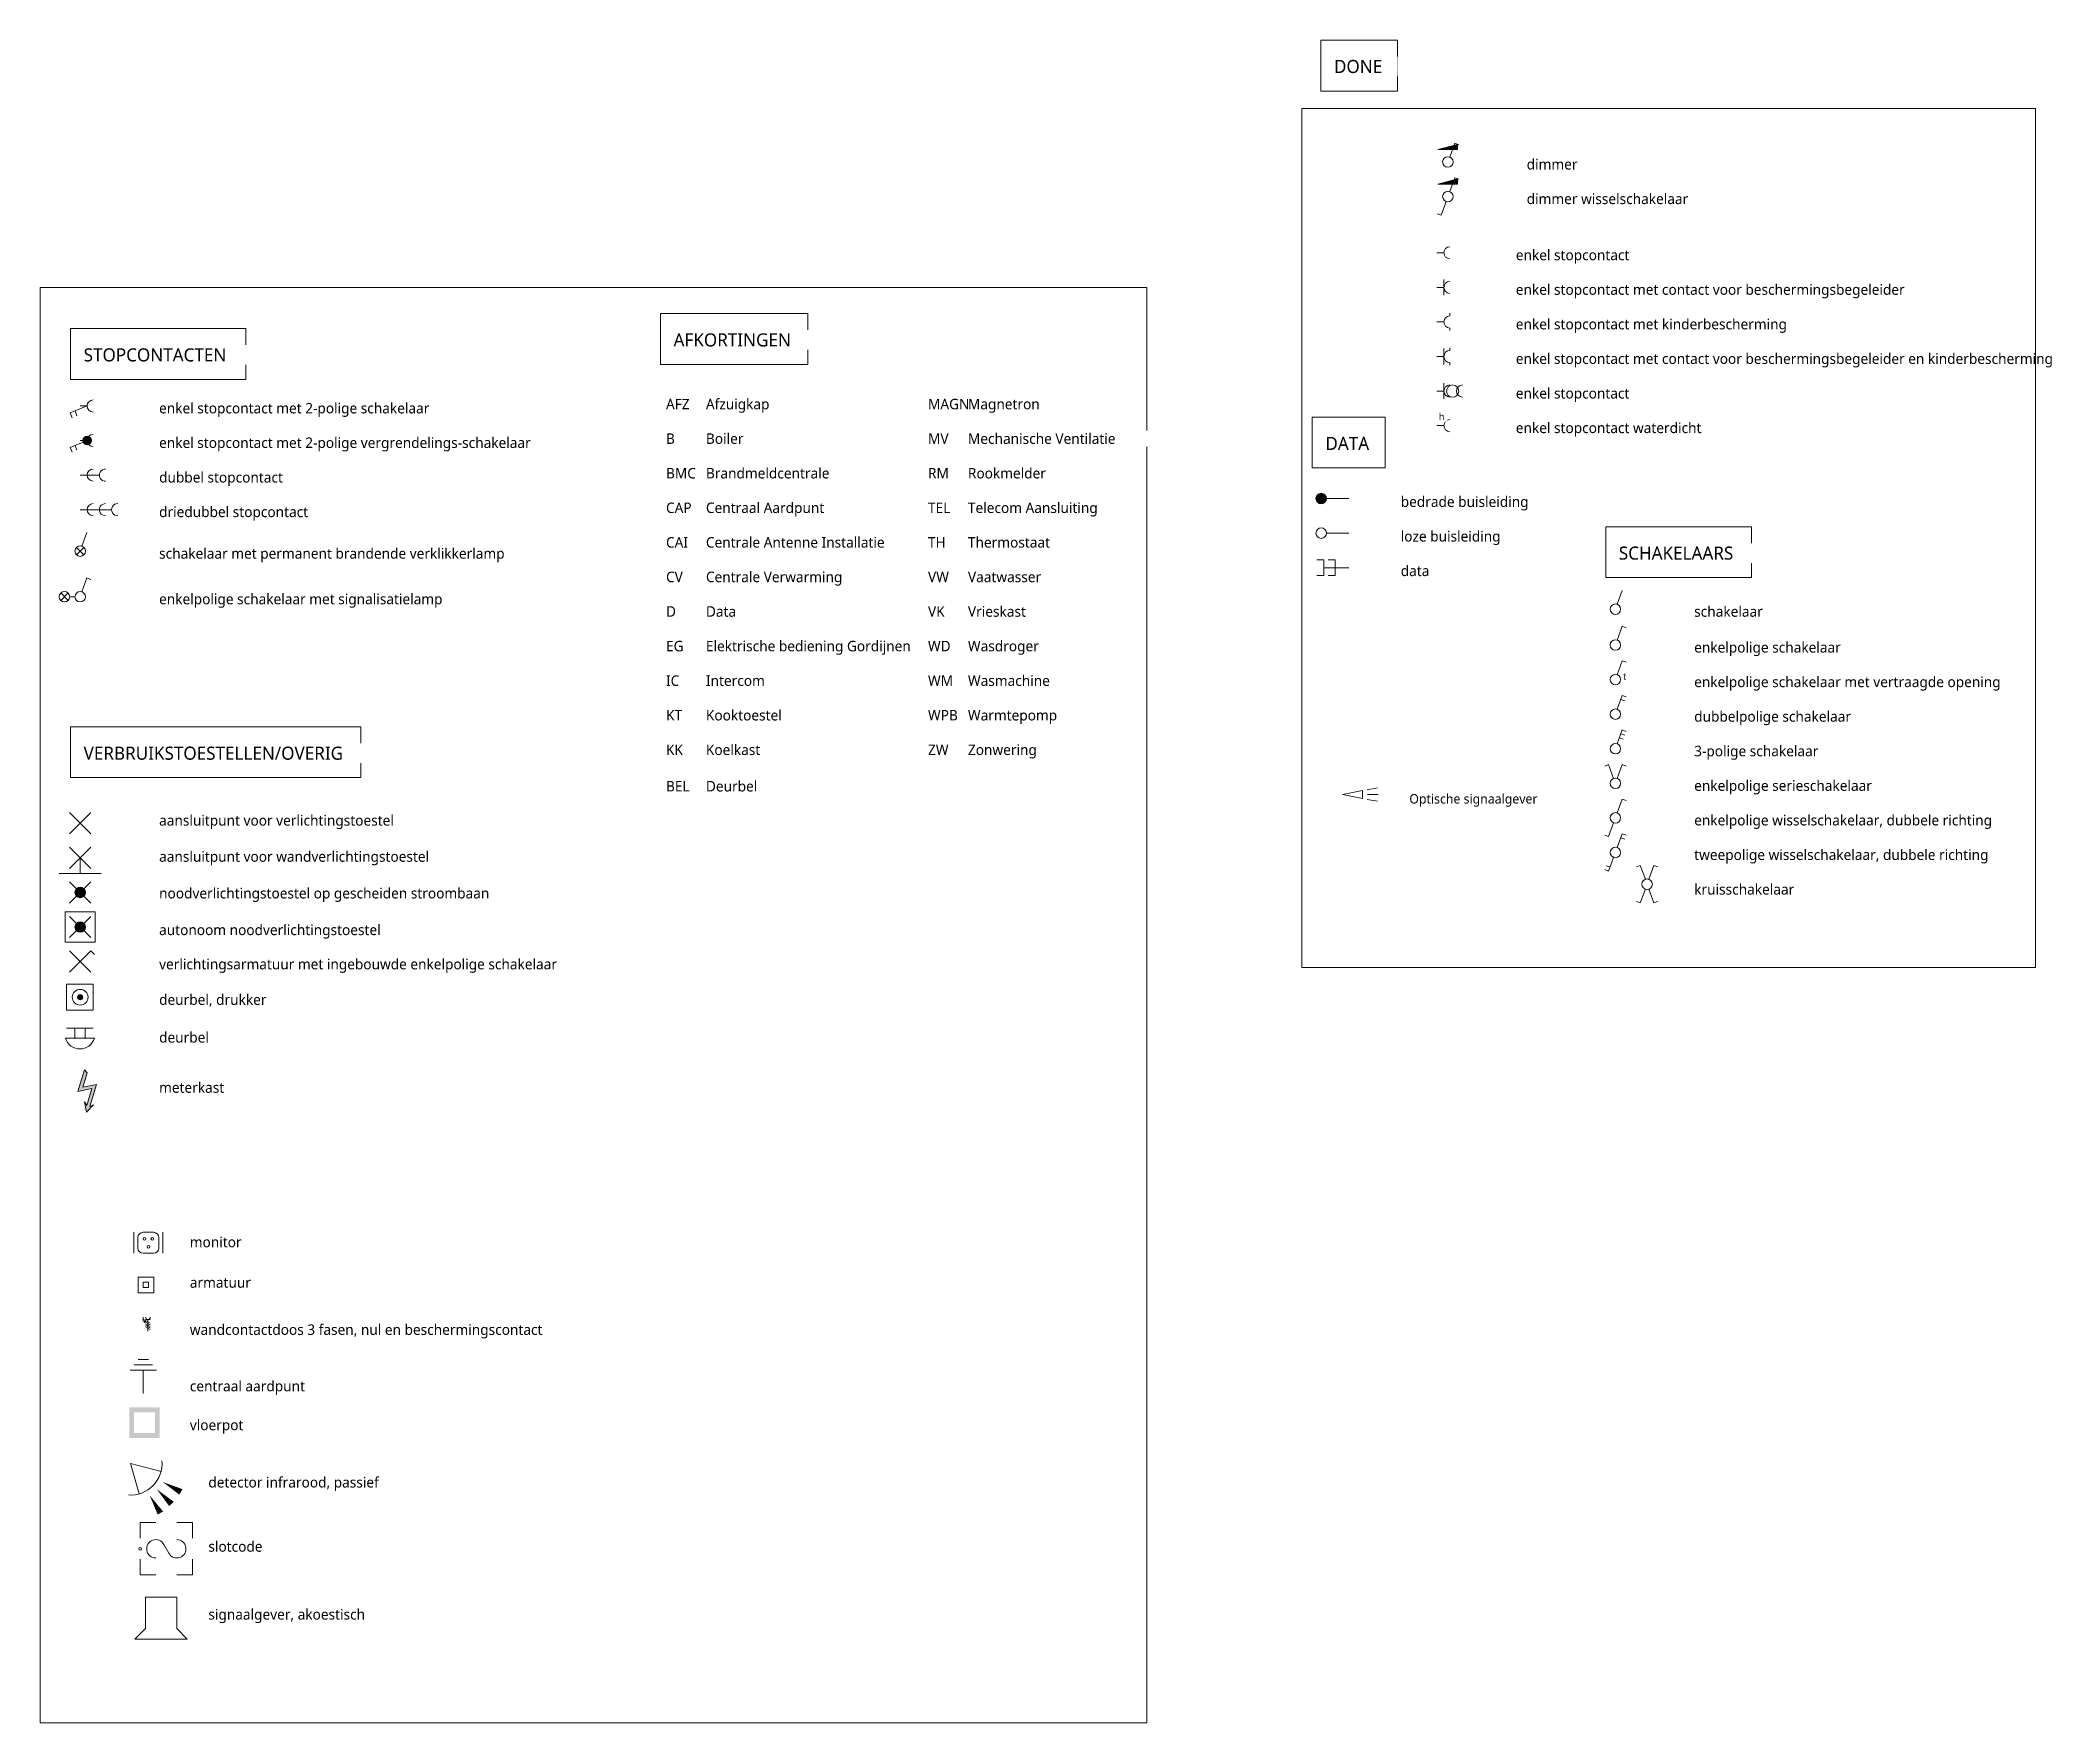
# Model space of a CAD drawing. Header units: millimetres. Extents: x -676 to 45632, y 1192 to 31170.
# Drawn here: x 26438 to 45632, y 15109 to 31170 of the extents above; entities that cross this region are included whole.
import ezdxf

# ---------------------------------------------------------------- set-up
doc = ezdxf.new("R2010")
doc.units = ezdxf.units.MM
for name, color, linetype, lineweight in [('A--L$8--_Hulplijnen', 1, 'Continuous', 13), ('A--LD003_Detailpen002', 2, 'Continuous', 18), ('A--M$1--_Algemeen', 1, 'Continuous', 18), ('A--T$1--_Algemeen', 2, 'Continuous', 13)]:
    doc.layers.add(name, color=color, linetype=linetype, lineweight=lineweight)
doc.styles.add('Segoe UI', font='segoeui.ttf', dxfattribs={"height": 100})
doc.styles.add('Segoe UI_1', font='segoeui.ttf', dxfattribs={"height": 65})
doc.styles.add('Segoe UI_2', font='segoeui.ttf', dxfattribs={"height": 125})
doc.styles.add('Segoe UI_3', font='segoeui.ttf', dxfattribs={"height": 90})

msp = doc.modelspace()

# ---------------------------------------------------------------- texts
at = {"layer": 'A--M$1--_Algemeen', "lineweight": 13, "char_height": 100, "attachment_point": 1, "style": 'Segoe UI', "bg_fill": 3, "box_fill_scale": 1.25, "bg_fill_color": 9, "bg_fill_true_color": 13158600, "bg_fill_transparency": 0}
for s, insert, width in [('AFZ', (32409, 27747), 296.62), ('MAGN', (34909, 27747), 517.09), ('B', (32409, 27417), 100.21), ('Boiler', (32790, 27417), 428.9), ('MV', (34909, 27417), 264.56), ('BMC', (32409, 27087), 364.77), ('RM', (34909, 27087), 260.55), ('CAP', (32409, 26757), 316.67), ('TEL', (34909, 26757), 260.55), ('CAI', (32409, 26427), 264.56), ('Thermostaat', (35290, 26427), 954.01), ('CV', (32409, 26097), 216.46), ('Centrale Verwarming', (32790, 26097), 1591.35), ('VW', (34909, 26097), 268.57), ('D', (32409, 25767), 120.25), ('Data', (32790, 25767), 356.75), ('VK', (34909, 25767), 208.44), ('Vrieskast', (35290, 25767), 673.42), ('EG', (32409, 25437), 208.44), ('WD', (34909, 25437), 280.59), ('IC', (32409, 25107), 152.32), ('Intercom', (32790, 25107), 677.43), ('WM', (34909, 25107), 316.67), ('KT', (32409, 24777), 192.4), ('Kooktoestel', (32790, 24777), 893.88), ('WPB', (34909, 24777), 356.75), ('KK', (32409, 24447), 200.42), ('Koelkast', (32790, 24447), 633.33), ('ZW', (34909, 24447), 260.55), ('BEL', (32409, 24099), 268.57)]:
    msp.add_mtext(s, dxfattribs=dict(at, insert=insert, width=width))
at = {"layer": 'A--T$1--_Algemeen', "color": 7, "attachment_point": 1}
for s, insert, char_height, width, style in [('dimmer', (40622, 30036), 100, 585.23, 'Segoe UI'), ('dimmer wisselschakelaar', (40622, 29706), 100, 1855.91, 'Segoe UI'), ('enkel stopcontact', (40518, 29170), 100, 1342.83, 'Segoe UI'), ('enkel stopcontact met contact voor beschermingsbegeleider', (40518, 28840), 100, 4577.64, 'Segoe UI'), ('enkel stopcontact met kinderbescherming', (40518, 28510), 100, 3174.68, 'Segoe UI'), ('enkel stopcontact met contact voor beschermingsbegeleider en kinderbescherming', (40518, 28180), 100, 6297.26, 'Segoe UI'), ('enkel stopcontact', (40518, 27850), 100, 1342.83, 'Segoe UI'), ('enkel stopcontact met 2-polige schakelaar', (27572, 27708), 100, 3198.73, 'Segoe UI'), ('enkel stopcontact waterdicht', (40518, 27520), 100, 2188.61, 'Segoe UI'), ('enkel stopcontact met 2-polige vergrendelings-schakelaar', (27572, 27378), 100, 4381.22, 'Segoe UI'), ('dubbel stopcontact', (27572, 27048), 100, 1471.1, 'Segoe UI'), ('driedubbel stopcontact', (27572, 26718), 100, 1759.7, 'Segoe UI'), ('bedrade buisleiding', (39420, 26815), 100, 1487.13, 'Segoe UI'), ('loze buisleiding', (39420, 26485), 100, 1166.46, 'Segoe UI'), ('schakelaar met permanent brandende verklikkerlamp', (27572, 26321), 100, 4008.44, 'Segoe UI'), ('data', (39420, 26155), 100, 336.71, 'Segoe UI'), ('enkelpolige schakelaar met signalisatielamp ', (27572, 25886), 100, 3343.04, 'Segoe UI'), ('schakelaar', (42220, 25767), 100, 785.65, 'Segoe UI'), ('enkelpolige schakelaar', (42220, 25425), 100, 1699.58, 'Segoe UI'), ('enkelpolige schakelaar met vertraagde opening', (42220, 25095), 100, 3579.53, 'Segoe UI'), ('dubbelpolige schakelaar', (42220, 24765), 100, 1827.85, 'Segoe UI'), ('3-polige schakelaar', (42220, 24435), 100, 1463.08, 'Segoe UI'), ('enkelpolige serieschakelaar', (42220, 24105), 100, 2048.31, 'Segoe UI'), ('Optische signaalgever', (39502, 23974), 90, 1567.3, 'Segoe UI_3'), ('aansluitpunt voor verlichtingstoestel', (27572, 23773), 100, 2741.77, 'Segoe UI'), ('enkelpolige wisselschakelaar, dubbele richting', (42220, 23775), 100, 3455.27, 'Segoe UI'), ('aansluitpunt voor wandverlichtingstoestel', (27572, 23428), 100, 3150.63, 'Segoe UI'), ('tweepolige wisselschakelaar, dubbele richting', (42220, 23445), 100, 3419.2, 'Segoe UI'), ('noodverlichtingstoestel op gescheiden stroombaan', (27572, 23078), 100, 3872.15, 'Segoe UI'), ('kruisschakelaar', (42220, 23115), 100, 1138.4, 'Segoe UI'), ('autonoom noodverlichtingstoestel', (27572, 22728), 100, 2601.48, 'Segoe UI'), ('verlichtingsarmatuur met ingebouwde enkelpolige schakelaar', (27572, 22401), 100, 4629.75, 'Segoe UI'), ('deurbel, drukker', (27572, 22062), 100, 1230.59, 'Segoe UI'), ('deurbel', (27572, 21702), 100, 573.21, 'Segoe UI'), ('meterkast', (27572, 21223), 100, 749.58, 'Segoe UI'), ('monitor', (27865, 19748), 100, 605.27, 'Segoe UI'), ('armatuur', (27865, 19362), 100, 697.47, 'Segoe UI'), ('wandcontactdoos 3 fasen, nul en beschermingscontact', (27865, 18912), 100, 4136.71, 'Segoe UI'), ('centraal aardpunt', (27865, 18373), 100, 1338.82, 'Segoe UI'), ('vloerpot', (27865, 18002), 100, 633.33, 'Segoe UI'), ('detector infrarood, passief', (28042, 17455), 100, 1980.17, 'Segoe UI'), ('slotcode', (28042, 16842), 100, 641.35, 'Segoe UI'), ('signaalgever, akoestisch', (28042, 16194), 100, 1811.81, 'Segoe UI')]:
    msp.add_mtext(s, dxfattribs=dict(at, insert=insert, char_height=char_height, width=width, style=style))

# ---------------------------------------------------------------- blocks, each defined once
blk = doc.blocks.new('NLRS_63_GA_stopcontact_symb - 1 stopcontact-525581-M_63_01_elektrarenvooi')
at = {"layer": 'A--M$1--_Algemeen'}
blk.add_line((-294, 13714), (-227, 13714), dxfattribs=at)
blk.add_arc((-169, 13714), 58.1, 92.3251, 267.6749, dxfattribs=at)
blk = doc.blocks.new('NLRS_63_GA_stopcontact_symb - 1 stopcontact beschermingsbegeleider-525586-M_63_01_elektrarenvooi')
at = {"layer": 'A--M$1--_Algemeen'}
for p, q in [((-227, 13309), (-227, 13459)), ((-294, 13384), (-227, 13384))]:
    blk.add_line(p, q, dxfattribs=at)
blk.add_arc((-169, 13384), 58.1, 92.3251, 267.6749, dxfattribs=at)
blk = doc.blocks.new('NLRS_63_GA_stopcontact_symb - 1 stopcontact kinderbescherming-525585-M_63_01_elektrarenvooi')
at = {"layer": 'A--M$1--_Algemeen'}
for p, q in [((-294, 13054), (-227, 13054)), ((-171, 13112), (-171, 13137)), ((-171, 12996), (-171, 12971))]:
    blk.add_line(p, q, dxfattribs=at)
blk.add_arc((-169, 13054), 58.1, 92.3251, 267.6749, dxfattribs=at)
blk = doc.blocks.new('NLRS_63_GA_stopcontact_symb - 1 stopcontact met kinderbesc met beschermbev_-525587-M_63_01_elektrarenvooi')
at = {"layer": 'A--M$1--_Algemeen'}
for p, q in [((-294, 12724), (-227, 12724)), ((-227, 12649), (-227, 12799)), ((-171, 12782), (-171, 12807)), ((-171, 12666), (-171, 12641))]:
    blk.add_line(p, q, dxfattribs=at)
blk.add_arc((-169, 12724), 58.1, 92.3251, 267.6749, dxfattribs=at)
blk = doc.blocks.new('NLRS_63_GA_stopcontact_symb - 1 stopcontact met beschermingstransformator-525589-M_63_01_elektrarenvooi')
at = {"layer": 'A--M$1--_Algemeen'}
for p, q in [((-294, 12394), (-227, 12394)), ((-294, 12394), (-227, 12394)), ((-227, 12319), (-227, 12469))]:
    blk.add_line(p, q, dxfattribs=at)
blk.add_circle((-144, 12394), 58.1, dxfattribs=at)
for centre, start, end in [((-169, 12394), 92.3251, 267.6749), ((-49, 12394), 91.4869, 268.5131)]:
    blk.add_arc(centre, 58.1, start, end, dxfattribs=at)
blk = doc.blocks.new('NLRS_63_GA_stopcontact_symb - 1 stopcontact waterdicht-525584-M_63_01_elektrarenvooi')
at = {"layer": 'A--M$1--_Algemeen'}
blk.add_line((-294, 12064), (-227, 12064), dxfattribs=at)
blk.add_arc((-169, 12064), 58.1, 92.3251, 267.6749, dxfattribs=at)
at = {"layer": 'A--M$1--_Algemeen', "lineweight": 13, "insert": (-275, 12184), "char_height": 65, "width": 64.13, "attachment_point": 1, "style": 'Segoe UI_1', "bg_fill": 3, "box_fill_scale": 1.25, "bg_fill_color": 9, "bg_fill_true_color": 13158600, "bg_fill_transparency": 0}
blk.add_mtext('h', dxfattribs=at)
blk = doc.blocks.new('NLRS_63_GA_stopcontact_symb - 1 stopcontact met 2 polige schakelaar-525588-M_63_01_elektrarenvooi')
at = {"layer": 'A--M$1--_Algemeen'}
for p, q in [((-227, 11734), (-390, 11669)), ((-294, 11734), (-227, 11734)), ((-390, 11669), (-371, 11622)), ((-343, 11688), (-325, 11641))]:
    blk.add_line(p, q, dxfattribs=at)
blk.add_arc((-169, 11734), 58.1, 92.3251, 267.6749, dxfattribs=at)
blk = doc.blocks.new('NLRS_63_GA_stopcontact_symb - 1 stopcontact met 2-polige vergrendelingsschakelaar-525590-M_63_01_elektrarenvooi')
at = {"layer": 'A--M$1--_Algemeen', "lineweight": 5}
h = blk.add_hatch(color=256, dxfattribs=at)
edge = h.paths.add_edge_path()
edge.add_arc((-227, 11404), 41.1, 0, 180)
edge.add_arc((-227, 11404), 41.1, 180, 360)
at = {"layer": 'A--M$1--_Algemeen'}
for p, q in [((-227, 11404), (-390, 11339)), ((-390, 11339), (-371, 11292)), ((-343, 11358), (-325, 11311)), ((-294, 11404), (-227, 11404))]:
    blk.add_line(p, q, dxfattribs=at)
for centre, radius, start, end in [((-227, 11404), 41.1, 360, 180), ((-227, 11404), 41.1, 180, 360), ((-169, 11404), 58.1, 92.3251, 267.6749)]:
    blk.add_arc(centre, radius, start, end, dxfattribs=at)
blk = doc.blocks.new('NLRS_63_GA_stopcontact_symb - 2 stopcontacten-525582-M_63_01_elektrarenvooi')
at = {"layer": 'A--M$1--_Algemeen'}
for p, q in [((-294, 11074), (-227, 11074)), ((-227, 11074), (-111, 11074))]:
    blk.add_line(p, q, dxfattribs=at)
for centre, start, end in [((-169, 11074), 92.3251, 267.6749), ((-52, 11074), 88.8955, 271.1045)]:
    blk.add_arc(centre, 58.1, start, end, dxfattribs=at)
blk = doc.blocks.new('NLRS_63_GA_stopcontact_symb - 3 stopcontacten-525583-M_63_01_elektrarenvooi')
at = {"layer": 'A--M$1--_Algemeen'}
for p, q in [((-294, 10744), (-227, 10744)), ((-227, 10744), (-111, 10744)), ((-111, 10744), (6, 10744))]:
    blk.add_line(p, q, dxfattribs=at)
for centre, start, end in [((-169, 10744), 92.3251, 267.6749), ((-52, 10744), 88.8955, 271.1045), ((64, 10744), 87.594, 272.406)]:
    blk.add_arc(centre, 58.1, start, end, dxfattribs=at)
blk = doc.blocks.new('NLRS_63_GA_schakelaar_symb - 1 schakelaar-525591-M_63_01_elektrarenvooi')
at = {"layer": 'A--M$1--_Algemeen'}
blk.add_line((-277, 9561), (-229, 9693), dxfattribs=at)
blk.add_circle((-294, 9514), 50, dxfattribs=at)
blk = doc.blocks.new('NLRS_63_GA_schakelaar_symb - 2 schakelaar met permanente verklikkerlamp-525593-M_63_01_elektrarenvooi')
at = {"layer": 'A--M$1--_Algemeen'}
for p, q in [((-329, 9220), (-258, 9149)), ((-258, 9220), (-329, 9149)), ((-277, 9231), (-229, 9363))]:
    blk.add_line(p, q, dxfattribs=at)
blk.add_circle((-294, 9184), 50, dxfattribs=at)
blk = doc.blocks.new('NLRS_63_GA_schakelaar_symb - 3 enkelpolige schakelaar-525595-M_63_01_elektrarenvooi')
at = {"layer": 'A--M$1--_Algemeen'}
for p, q in [((-277, 8901), (-229, 9033)), ((-229, 9033), (-191, 9019))]:
    blk.add_line(p, q, dxfattribs=at)
blk.add_circle((-294, 8854), 50, dxfattribs=at)
blk = doc.blocks.new('NLRS_63_GA_schakelaar_symb - 4 enkelpolige schakelaar met vertraagde_opening-525597-M_63_01_elektrarenvooi')
at = {"layer": 'A--M$1--_Algemeen'}
for p, q in [((-277, 8571), (-229, 8703)), ((-229, 8703), (-191, 8689))]:
    blk.add_line(p, q, dxfattribs=at)
blk.add_circle((-294, 8524), 50, dxfattribs=at)
at = {"layer": 'A--M$1--_Algemeen', "lineweight": 13, "insert": (-220, 8588), "char_height": 65, "width": 40.08, "attachment_point": 1, "style": 'Segoe UI_1', "bg_fill": 3, "box_fill_scale": 1.25, "bg_fill_color": 9, "bg_fill_true_color": 13158600, "bg_fill_transparency": 0}
blk.add_mtext('t', dxfattribs=at)
blk = doc.blocks.new('NLRS_63_GA_schakelaar_symb - 5 tweepolige schakelaar-525599-M_63_01_elektrarenvooi')
at = {"layer": 'A--M$1--_Algemeen'}
for p, q in [((-277, 8241), (-229, 8373)), ((-243, 8335), (-205, 8322)), ((-229, 8373), (-191, 8359))]:
    blk.add_line(p, q, dxfattribs=at)
blk.add_circle((-294, 8194), 50, dxfattribs=at)
blk = doc.blocks.new('NLRS_63_GA_schakelaar_symb - 6 driepolige schakelaar-525601-M_63_01_elektrarenvooi')
at = {"layer": 'A--M$1--_Algemeen'}
for p, q in [((-277, 7911), (-229, 8043)), ((-256, 7968), (-219, 7954)), ((-243, 8005), (-205, 7992)), ((-229, 8043), (-191, 8029))]:
    blk.add_line(p, q, dxfattribs=at)
blk.add_circle((-294, 7864), 50, dxfattribs=at)
blk = doc.blocks.new('NLRS_63_GA_schakelaar_symb - 7 enkelpolige serieschakelaar-525614-M_63_01_elektrarenvooi')
at = {"layer": 'A--M$1--_Algemeen'}
for p, q in [((-359, 7713), (-396, 7699)), ((-311, 7581), (-359, 7713)), ((-277, 7581), (-229, 7713)), ((-229, 7713), (-191, 7699))]:
    blk.add_line(p, q, dxfattribs=at)
blk.add_circle((-294, 7534), 50, dxfattribs=at)
blk = doc.blocks.new('NLRS_63_GA_schakelaar_symb - 8 enkelpolige wisselschakelaar dubbele richting-525603-M_63_01_elektrarenvooi')
at = {"layer": 'A--M$1--_Algemeen'}
for p, q in [((-277, 7251), (-229, 7383)), ((-229, 7383), (-191, 7369)), ((-311, 7157), (-359, 7026)), ((-359, 7026), (-396, 7040))]:
    blk.add_line(p, q, dxfattribs=at)
blk.add_circle((-294, 7204), 50, dxfattribs=at)
blk = doc.blocks.new('NLRS_63_GA_schakelaar_symb - 9 tweepolige wisselschakelaar_ dubbele richting-525605-M_63_01_elektrarenvooi')
at = {"layer": 'A--M$1--_Algemeen'}
for p, q in [((-277, 6921), (-229, 7053)), ((-243, 7015), (-205, 7002)), ((-229, 7053), (-191, 7039)), ((-345, 6733), (-383, 6747)), ((-311, 6827), (-359, 6696)), ((-359, 6696), (-396, 6710))]:
    blk.add_line(p, q, dxfattribs=at)
blk.add_circle((-294, 6874), 50, dxfattribs=at)
blk = doc.blocks.new('NLRS_63_GA_schakelaar_symb - 10 kruisschakelaar-525607-M_63_01_elektrarenvooi')
at = {"layer": 'A--M$1--_Algemeen'}
for p, q in [((-56, 6750), (-94, 6736)), ((-8, 6618), (-56, 6750)), ((26, 6618), (74, 6750)), ((74, 6750), (111, 6736)), ((-56, 6393), (-94, 6407)), ((-8, 6525), (-56, 6393)), ((26, 6525), (74, 6393)), ((74, 6393), (111, 6407))]:
    blk.add_line(p, q, dxfattribs=at)
blk.add_circle((9, 6571), 50, dxfattribs=at)
blk = doc.blocks.new('NLRS_63_GA_schakelaar_symb - 11 enkelpolige schakelaar met signalisatielamp-525609-M_63_01_elektrarenvooi')
at = {"layer": 'A--M$1--_Algemeen'}
for p, q in [((-277, 6261), (-229, 6393)), ((-229, 6393), (-191, 6379)), ((-479, 6250), (-408, 6179)), ((-408, 6250), (-479, 6179)), ((-344, 6214), (-394, 6214))]:
    blk.add_line(p, q, dxfattribs=at)
for centre in [(-444, 6214), (-294, 6214)]:
    blk.add_circle(centre, 50, dxfattribs=at)
blk = doc.blocks.new('NLRS_63_GA_schakelaar_symb - 12 dimmer-525611-M_63_01_elektrarenvooi')
at = {"layer": 'A--M$1--_Algemeen', "lineweight": 5}
blk.add_hatch(color=256, dxfattribs=at).paths.add_polyline_path([(-204, 6002), (-389, 6002), (-204, 6052)])
at = {"layer": 'A--M$1--_Algemeen'}
for p, q in [((-204, 6052), (-389, 6002)), ((-389, 6002), (-204, 6002)), ((-277, 5931), (-229, 6063)), ((-229, 6063), (-191, 6049)), ((-204, 6002), (-204, 6052))]:
    blk.add_line(p, q, dxfattribs=at)
blk.add_circle((-294, 5884), 50, dxfattribs=at)
blk = doc.blocks.new('NLRS_63_GA_lichtpunt_symbool1 - 1 verlichtingstoestel 2-525616-M_63_01_elektrarenvooi')
at = {"layer": 'A--M$1--_Algemeen'}
for p, q in [((-192, 4118), (-396, 4321)), ((-396, 4118), (-192, 4321))]:
    blk.add_line(p, q, dxfattribs=at)
blk = doc.blocks.new('NLRS_63_GA_lichtpunt_symbool1 - 2 wandverlichtingstoestel 2-525617-M_63_01_elektrarenvooi')
at = {"layer": 'A--M$1--_Algemeen'}
for p, q in [((-192, 3788), (-396, 3991)), ((-396, 3788), (-192, 3991)), ((-294, 3740), (-294, 3889)), ((-494, 3740), (-94, 3740))]:
    blk.add_line(p, q, dxfattribs=at)
blk = doc.blocks.new('NLRS_63_GA_lichtpunt_symbool1 - 3 noodverlichting 2-525618-M_63_01_elektrarenvooi')
at = {"layer": 'A--M$1--_Algemeen', "lineweight": 5}
h = blk.add_hatch(color=256, dxfattribs=at)
edge = h.paths.add_edge_path()
edge.add_arc((-294, 3559), 50, 360, 540)
edge.add_arc((-294, 3559), 50, 180, 360)
at = {"layer": 'A--M$1--_Algemeen'}
for p, q in [((-192, 3458), (-396, 3661)), ((-396, 3458), (-192, 3661))]:
    blk.add_line(p, q, dxfattribs=at)
for start, end in [(360, 180), (180, 360)]:
    blk.add_arc((-294, 3559), 50, start, end, dxfattribs=at)
blk = doc.blocks.new('NLRS_63_GA_lichtpunt_symbool1 - 4 noodverlichting autonoom 2-525619-M_63_01_elektrarenvooi')
at = {"layer": 'A--M$1--_Algemeen', "lineweight": 5}
h = blk.add_hatch(color=256, dxfattribs=at)
edge = h.paths.add_edge_path()
edge.add_arc((-294, 3229), 50, 360, 540)
edge.add_arc((-294, 3229), 50, 180, 360)
at = {"layer": 'A--M$1--_Algemeen'}
for p, q in [((-438, 3373), (-150, 3373)), ((-438, 3085), (-438, 3373)), ((-192, 3128), (-396, 3331)), ((-396, 3128), (-192, 3331)), ((-150, 3373), (-150, 3085)), ((-150, 3085), (-438, 3085))]:
    blk.add_line(p, q, dxfattribs=at)
for start, end in [(360, 180), (180, 360)]:
    blk.add_arc((-294, 3229), 50, start, end, dxfattribs=at)
blk = doc.blocks.new('NLRS_63_GA_lichtpunt_symbool1 - 5 verlichtingstoestel met enkelpol_ schak_ 2-525620-M_63_01_elektrarenvooi')
at = {"layer": 'A--M$1--_Algemeen'}
for p, q in [((-192, 2798), (-396, 3001)), ((-396, 2798), (-192, 3001)), ((-157, 2966), (-192, 3001))]:
    blk.add_line(p, q, dxfattribs=at)
blk = doc.blocks.new('NLRS_63_GA_aansluitpunt - 1 bedrade buisleiding-525623-M_63_01_elektrarenvooi')
at = {"layer": 'A--M$1--_Algemeen', "lineweight": 13}
h = blk.add_hatch(color=256, dxfattribs=at)
edge = h.paths.add_edge_path()
edge.add_arc((5299, 11751), 50, 90, 270)
edge.add_arc((5299, 11751), 50, 270, 450)
at = {"layer": 'A--M$1--_Algemeen'}
blk.add_line((5564, 11751), (5349, 11751), dxfattribs=at)
for start, end in [(90, 270), (270, 90)]:
    blk.add_arc((5299, 11751), 50, start, end, dxfattribs=at)
blk = doc.blocks.new('NLRS_63_GA_aansluitpunt - 2 loze buisleiding-525624-M_63_01_elektrarenvooi')
at = {"layer": 'A--M$1--_Algemeen'}
blk.add_line((5564, 11421), (5349, 11421), dxfattribs=at)
for start, end in [(90, 270), (270, 90)]:
    blk.add_arc((5299, 11421), 50, start, end, dxfattribs=at)
blk = doc.blocks.new('NLRS_63_GA_aansluitpunt - 3 data 2-voudig-525671-M_63_01_elektrarenvooi')
at = {"layer": 'A--M$1--_Algemeen'}
for p, q in [((5323, 11166), (5258, 11166)), ((5323, 11016), (5323, 11166)), ((5432, 11166), (5367, 11166)), ((5432, 11016), (5432, 11166)), ((5258, 11016), (5323, 11016)), ((5564, 11091), (5323, 11091)), ((5564, 11091), (5349, 11091)), ((5367, 11016), (5432, 11016))]:
    blk.add_line(p, q, dxfattribs=at)
blk = doc.blocks.new('NLRS_63_GA_schakelaar_symb - 13 dimmer wisselschakelaar-525621-M_63_01_elektrarenvooi')
at = {"layer": 'A--M$1--_Algemeen', "lineweight": 5}
blk.add_hatch(color=256, dxfattribs=at).paths.add_polyline_path([(-204, 5672), (-389, 5672), (-204, 5722)])
at = {"layer": 'A--M$1--_Algemeen'}
for p, q in [((-204, 5722), (-389, 5672)), ((-389, 5672), (-204, 5672)), ((-277, 5601), (-229, 5733)), ((-229, 5733), (-191, 5719)), ((-204, 5672), (-204, 5722)), ((-359, 5376), (-396, 5390)), ((-311, 5507), (-359, 5376))]:
    blk.add_line(p, q, dxfattribs=at)
blk.add_circle((-294, 5554), 50, dxfattribs=at)
blk = doc.blocks.new('NLRS_63_GA_bel - drukker-525680-M_63_01_elektrarenvooi')
at = {"layer": 'A--M$1--_Algemeen', "lineweight": 13}
h = blk.add_hatch(color=256, dxfattribs=at)
edge = h.paths.add_edge_path()
edge.add_arc((-294, 2559), 25, 0, 180)
edge.add_arc((-294, 2559), 25, 180, 360)
at = {"layer": 'A--M$1--_Algemeen'}
for p, q in [((-423, 2684), (-169, 2684)), ((-423, 2434), (-423, 2684)), ((-169, 2684), (-169, 2434)), ((-169, 2434), (-423, 2434))]:
    blk.add_line(p, q, dxfattribs=at)
blk.add_circle((-294, 2559), 75, dxfattribs=at)
for start, end in [(360, 180), (180, 360)]:
    blk.add_arc((-294, 2559), 25, start, end, dxfattribs=at)
blk = doc.blocks.new('NLRS_63_GA_bel - schel-525682-M_63_01_elektrarenvooi')
at = {"layer": 'A--M$1--_Algemeen'}
for p, q in [((-158, 2167), (-433, 2167)), ((-423, 2264), (-296, 2264)), ((-344, 2167), (-344, 2264)), ((-169, 2264), (-296, 2264)), ((-248, 2167), (-248, 2264))]:
    blk.add_line(p, q, dxfattribs=at)
blk.add_arc((-296, 2209), 144, 196.7095, 343.2905, dxfattribs=at)
blk = doc.blocks.new('NLRS_63_GA_meterkast - Type 1-525684-M_63_01_elektrarenvooi')
at = {"layer": 'A--M$1--_Algemeen', "lineweight": 13}
blk.add_hatch(color=256, dxfattribs=at).paths.add_polyline_path([(-252, 1559), (-231, 1524), (-182, 1687), (-318, 1658), (-254, 1867), (-228, 1836), (-270, 1699), (-138, 1727), (-203, 1515), (-166, 1533), (-235, 1462)])
at = {"layer": 'A--M$1--_Algemeen'}
for p, q in [((-254, 1867), (-318, 1658)), ((-270, 1699), (-228, 1836)), ((-228, 1836), (-254, 1867)), ((-318, 1658), (-182, 1687)), ((-138, 1727), (-270, 1699)), ((-252, 1559), (-235, 1462)), ((-231, 1524), (-252, 1559)), ((-182, 1687), (-231, 1524)), ((-203, 1515), (-138, 1727)), ((-235, 1462), (-166, 1533)), ((-166, 1533), (-203, 1515))]:
    blk.add_line(p, q, dxfattribs=at)
blk = doc.blocks.new('NLRS_63_EF_bewegingsdetector_symbool - Type 1-525705-M_63_01_elektrarenvooi')
at = {"layer": 'A--M$1--_Algemeen'}
for p, q in [((38864, 23970), (39054, 24007)), ((39054, 23933), (39054, 24007)), ((39099, 24015), (39199, 24035)), ((38864, 23970), (39054, 23933)), ((39099, 23924), (39199, 23905)), ((39103, 23970), (39205, 23970))]:
    blk.add_line(p, q, dxfattribs=at)

# ---------------------------------------------------------------- hatches: boundary and pattern name
at = {"layer": 'A--LD003_Detailpen002'}
h = msp.add_hatch(color=7, dxfattribs=at)
h.paths.add_polyline_path([(27577, 17829), (27577, 18119), (27287, 18119), (27287, 17829)])
h.paths.add_polyline_path([(27532, 17874), (27332, 17874), (27332, 18074), (27532, 18074)])
for points in [[(27559, 17097), (27610, 17127), (27482, 17280), (27551, 17115)], [(27668, 17178), (27712, 17219), (27551, 17338), (27607, 17261)], [(27765, 17287), (27795, 17339), (27607, 17408)]]:
    msp.add_hatch(color=7, dxfattribs=at).paths.add_polyline_path(points)

# ---------------------------------------------------------------- linework, layer by layer
at = {"layer": 'A--L$8--_Hulplijnen', "lineweight": 18}
for p, q in [((38477, 30518), (45477, 30518)), ((38477, 22318), (38477, 30518)), ((45477, 30518), (45477, 22318)), ((26438, 28809), (36998, 28809)), ((26438, 15109), (26438, 28809)), ((36998, 28809), (36998, 15109)), ((45477, 22318), (38477, 22318)), ((27332, 19791), (27332, 19591)), ((27419, 19791), (27519, 19791)), ((27607, 19591), (27607, 19791)), ((27369, 19641), (27369, 19741)), ((27519, 19591), (27419, 19591)), ((27569, 19741), (27569, 19641)), ((27371, 19364), (27521, 19364)), ((27371, 19214), (27371, 19364)), ((27521, 19214), (27371, 19214)), ((27421, 19314), (27471, 19314)), ((27421, 19264), (27421, 19314)), ((27471, 19264), (27421, 19264)), ((27471, 19314), (27471, 19264)), ((27521, 19364), (27521, 19214)), ((27420, 18981), (27420, 18943)), ((27420, 18962), (27488, 18923)), ((27443, 18959), (27488, 18959)), ((27488, 18908), (27443, 18934)), ((27488, 18893), (27443, 18919)), ((27488, 18878), (27443, 18904)), ((27488, 18863), (27443, 18889)), ((27465, 18846), (27465, 18959)), ((27546, 18476), (27296, 18476)), ((27509, 18526), (27334, 18526)), ((27471, 18576), (27371, 18576)), ((27421, 18476), (27421, 18251)), ((27381, 17294), (27300, 17583)), ((27300, 17583), (27591, 17508)), ((27541, 17020), (27391, 17020)), ((27391, 17020), (27391, 16870)), ((27891, 17020), (27741, 17020)), ((27891, 16870), (27891, 17020)), ((27664, 16727), (27617, 16812)), ((27391, 16670), (27391, 16520)), ((27391, 16520), (27541, 16520)), ((27741, 16520), (27891, 16520)), ((27891, 16520), (27891, 16670)), ((27441, 16008), (27441, 16308)), ((27441, 16308), (27741, 16308)), ((27741, 16308), (27741, 16008)), ((27341, 15908), (27441, 16008)), ((27741, 16008), (27841, 15908)), ((27841, 15908), (27341, 15908)), ((36998, 15109), (26438, 15109))]:
    msp.add_line(p, q, dxfattribs=at)
for centre, radius in [((27436, 18938), 7.5), ((27391, 16770), 12.5)]:
    msp.add_circle(centre, radius, dxfattribs=at)
for centre, radius, start, end in [((27419, 19741), 50, 90, 180), ((27519, 19741), 50, 0, 90), ((27419, 19641), 50, 180, 270), ((27432, 19728), 12.5, 90, 270), ((27432, 19728), 12.5, 270, 90), ((27470, 19653), 12.5, 90, 270), ((27470, 19653), 12.5, 270, 90), ((27507, 19728), 12.5, 90, 270), ((27507, 19728), 12.5, 270, 90), ((27519, 19641), 50, 270, 0), ((27436, 18938), 3.75, 0, 180), ((27436, 18938), 3.75, 180, 0), ((27465, 18981), 22.5, 180, 0), ((27300, 17583), 300, 266.0609, 5.0034), ((27541, 16770), 87.5, 28.955, 270), ((27741, 16770), 87.5, 208.955, 90)]:
    msp.add_arc(centre, radius, start, end, dxfattribs=at)
at = {"layer": 'A--T$1--_Algemeen', "color": 176, "flags": 128}
for points in [[(38658, 31170), (39388, 31170), (39388, 30685), (38658, 30685)], [(26727, 28417), (28399, 28417), (28399, 27932), (26727, 27932)], [(32356, 28560), (33761, 28560), (33761, 28075), (32356, 28075)], [(38576, 27573), (39270, 27573), (39270, 27088), (38576, 27088)], [(41376, 26525), (42767, 26525), (42767, 26040), (41376, 26040)], [(26727, 24616), (29497, 24616), (29497, 24131), (26727, 24131)]]:
    msp.add_lwpolyline(points, close=True, dxfattribs=at)

# ---------------------------------------------------------------- block references
at = {"layer": 'A--M$1--_Algemeen'}
for name, p in [('NLRS_63_GA_schakelaar_symb - 12 dimmer-525611-M_63_01_elektrarenvooi', (40164, 24124)), ('NLRS_63_GA_schakelaar_symb - 13 dimmer wisselschakelaar-525621-M_63_01_elektrarenvooi', (40164, 24124)), ('NLRS_63_GA_stopcontact_symb - 1 stopcontact-525581-M_63_01_elektrarenvooi', (40059, 15427)), ('NLRS_63_GA_stopcontact_symb - 1 stopcontact beschermingsbegeleider-525586-M_63_01_elektrarenvooi', (40059, 15427)), ('NLRS_63_GA_stopcontact_symb - 1 stopcontact kinderbescherming-525585-M_63_01_elektrarenvooi', (40059, 15427)), ('NLRS_63_GA_stopcontact_symb - 1 stopcontact met kinderbesc met beschermbev_-525587-M_63_01_elektrarenvooi', (40059, 15427)), ('NLRS_63_GA_stopcontact_symb - 1 stopcontact met beschermingstransformator-525589-M_63_01_elektrarenvooi', (40059, 15427)), ('NLRS_63_GA_stopcontact_symb - 1 stopcontact met 2 polige schakelaar-525588-M_63_01_elektrarenvooi', (27113, 15945)), ('NLRS_63_GA_stopcontact_symb - 1 stopcontact met 2-polige vergrendelingsschakelaar-525590-M_63_01_elektrarenvooi', (27113, 15945)), ('NLRS_63_GA_stopcontact_symb - 2 stopcontacten-525582-M_63_01_elektrarenvooi', (27113, 15945)), ('NLRS_63_GA_stopcontact_symb - 3 stopcontacten-525583-M_63_01_elektrarenvooi', (27113, 15945)), ('NLRS_63_GA_aansluitpunt - 1 bedrade buisleiding-525623-M_63_01_elektrarenvooi', (33362, 15044)), ('NLRS_63_GA_aansluitpunt - 2 loze buisleiding-525624-M_63_01_elektrarenvooi', (33362, 15044)), ('NLRS_63_GA_schakelaar_symb - 2 schakelaar met permanente verklikkerlamp-525593-M_63_01_elektrarenvooi', (27113, 17109)), ('NLRS_63_GA_aansluitpunt - 3 data 2-voudig-525671-M_63_01_elektrarenvooi', (33362, 15044)), ('NLRS_63_GA_schakelaar_symb - 11 enkelpolige schakelaar met signalisatielamp-525609-M_63_01_elektrarenvooi', (27113, 19644)), ('NLRS_63_GA_schakelaar_symb - 1 schakelaar-525591-M_63_01_elektrarenvooi', (41762, 16225)), ('NLRS_63_GA_schakelaar_symb - 3 enkelpolige schakelaar-525595-M_63_01_elektrarenvooi', (41762, 16543)), ('NLRS_63_GA_schakelaar_symb - 5 tweepolige schakelaar-525599-M_63_01_elektrarenvooi', (41762, 16543)), ('NLRS_63_GA_schakelaar_symb - 6 driepolige schakelaar-525601-M_63_01_elektrarenvooi', (41762, 16543)), ('NLRS_63_GA_schakelaar_symb - 7 enkelpolige serieschakelaar-525614-M_63_01_elektrarenvooi', (41762, 16543)), ('NLRS_63_EF_bewegingsdetector_symbool - Type 1-525705-M_63_01_elektrarenvooi', (0, 0)), ('NLRS_63_GA_schakelaar_symb - 8 enkelpolige wisselschakelaar dubbele richting-525603-M_63_01_elektrarenvooi', (41762, 16543)), ('NLRS_63_GA_lichtpunt_symbool1 - 1 verlichtingstoestel 2-525616-M_63_01_elektrarenvooi', (27113, 19476)), ('NLRS_63_GA_lichtpunt_symbool1 - 2 wandverlichtingstoestel 2-525617-M_63_01_elektrarenvooi', (27113, 19476)), ('NLRS_63_GA_schakelaar_symb - 9 tweepolige wisselschakelaar_ dubbele richting-525605-M_63_01_elektrarenvooi', (41762, 16543)), ('NLRS_63_GA_schakelaar_symb - 10 kruisschakelaar-525607-M_63_01_elektrarenvooi', (41762, 16543)), ('NLRS_63_GA_lichtpunt_symbool1 - 3 noodverlichting 2-525618-M_63_01_elektrarenvooi', (27113, 19476)), ('NLRS_63_GA_lichtpunt_symbool1 - 4 noodverlichting autonoom 2-525619-M_63_01_elektrarenvooi', (27113, 19476)), ('NLRS_63_GA_lichtpunt_symbool1 - 5 verlichtingstoestel met enkelpol_ schak_ 2-525620-M_63_01_elektrarenvooi', (27113, 19476)), ('NLRS_63_GA_bel - drukker-525680-M_63_01_elektrarenvooi', (27113, 19476)), ('NLRS_63_GA_bel - schel-525682-M_63_01_elektrarenvooi', (27113, 19476)), ('NLRS_63_GA_meterkast - Type 1-525684-M_63_01_elektrarenvooi', (27113, 19476))]:
    msp.add_blockref(name, p, dxfattribs=at)
at = {"layer": 'A--M$1--_Algemeen', "lineweight": 13}
for name, p in [('NLRS_63_GA_stopcontact_symb - 1 stopcontact waterdicht-525584-M_63_01_elektrarenvooi', (40059, 15427)), ('NLRS_63_GA_schakelaar_symb - 4 enkelpolige schakelaar met vertraagde_opening-525597-M_63_01_elektrarenvooi', (41762, 16543))]:
    msp.add_blockref(name, p, dxfattribs=at)

msp.set_redraw_order([(e.dxf.handle, doc.entitydb.next_handle()) for e in msp.query("TEXT MTEXT ATTDEF DIMENSION ARC_DIMENSION")])  # texts and dimensions are drawn at this point

# ---------------------------------------------------------------- next in the draw order: texts
at = {"layer": 'A--M$1--_Algemeen', "lineweight": 13, "char_height": 100, "attachment_point": 1, "style": 'Segoe UI', "bg_fill": 3, "box_fill_scale": 1.25, "bg_fill_color": 9, "bg_fill_true_color": 13158600, "bg_fill_transparency": 0}
for s, insert, width in [('Afzuigkap', (32790, 27747), 749.58), ('Magnetron', (35290, 27747), 845.78), ('Mechanische Ventilatie', (35290, 27417), 1739.66), ('Brandmeldcentrale', (32790, 27087), 1423), ('Rookmelder', (35290, 27087), 913.92), ('Centraal Aardpunt', (32790, 26757), 1390.93), ('Telecom Aansluiting', (35290, 26757), 1527.21), ('Centrale Antenne Installatie', (32790, 26427), 2080.38), ('Vaatwasser', (35290, 26097), 849.79), ('Wasdroger', (35290, 25437), 829.75), ('Wasmachine', (35290, 25107), 958.02), ('Warmtepomp', (35290, 24777), 1054.22), ('Zonwering', (35290, 24447), 805.7), ('Deurbel', (32790, 24099), 593.25)]:
    msp.add_mtext(s, dxfattribs=dict(at, insert=insert, width=width))
at = {"layer": 'A--T$1--_Algemeen', "color": 176, "char_height": 125, "attachment_point": 1, "style": 'Segoe UI_2', "bg_fill": 3, "box_fill_scale": 1.25, "bg_fill_color": 9, "bg_fill_true_color": 13158600, "bg_fill_transparency": 0}
for s, insert, width in [('DONE', (38783, 30982), 577.21), ('STOPCONTACTEN', (26852, 28229), 1719.62), ('AFKORTINGEN', (32481, 28372), 1394.94), ('DATA', (38701, 27384), 533.12), ('SCHAKELAARS', (41501, 26337), 1378.9), ('VERBRUIKSTOESTELLEN/OVERIG', (26852, 24427), 3050.42)]:
    msp.add_mtext(s, dxfattribs=dict(at, insert=insert, width=width))

# ---------------------------------------------------------------- next in the draw order: texts
at = {"layer": 'A--M$1--_Algemeen', "lineweight": 13, "char_height": 100, "attachment_point": 1, "style": 'Segoe UI', "bg_fill": 3, "box_fill_scale": 1.25, "bg_fill_color": 9, "bg_fill_true_color": 13158600, "bg_fill_transparency": 0}
for s, insert, width in [('TH', (34909, 26427), 216.46), ('Elektrische bediening Gordijnen', (32790, 25437), 2385.02)]:
    msp.add_mtext(s, dxfattribs=dict(at, insert=insert, width=width))

doc.saveas('drawing.dxf')
